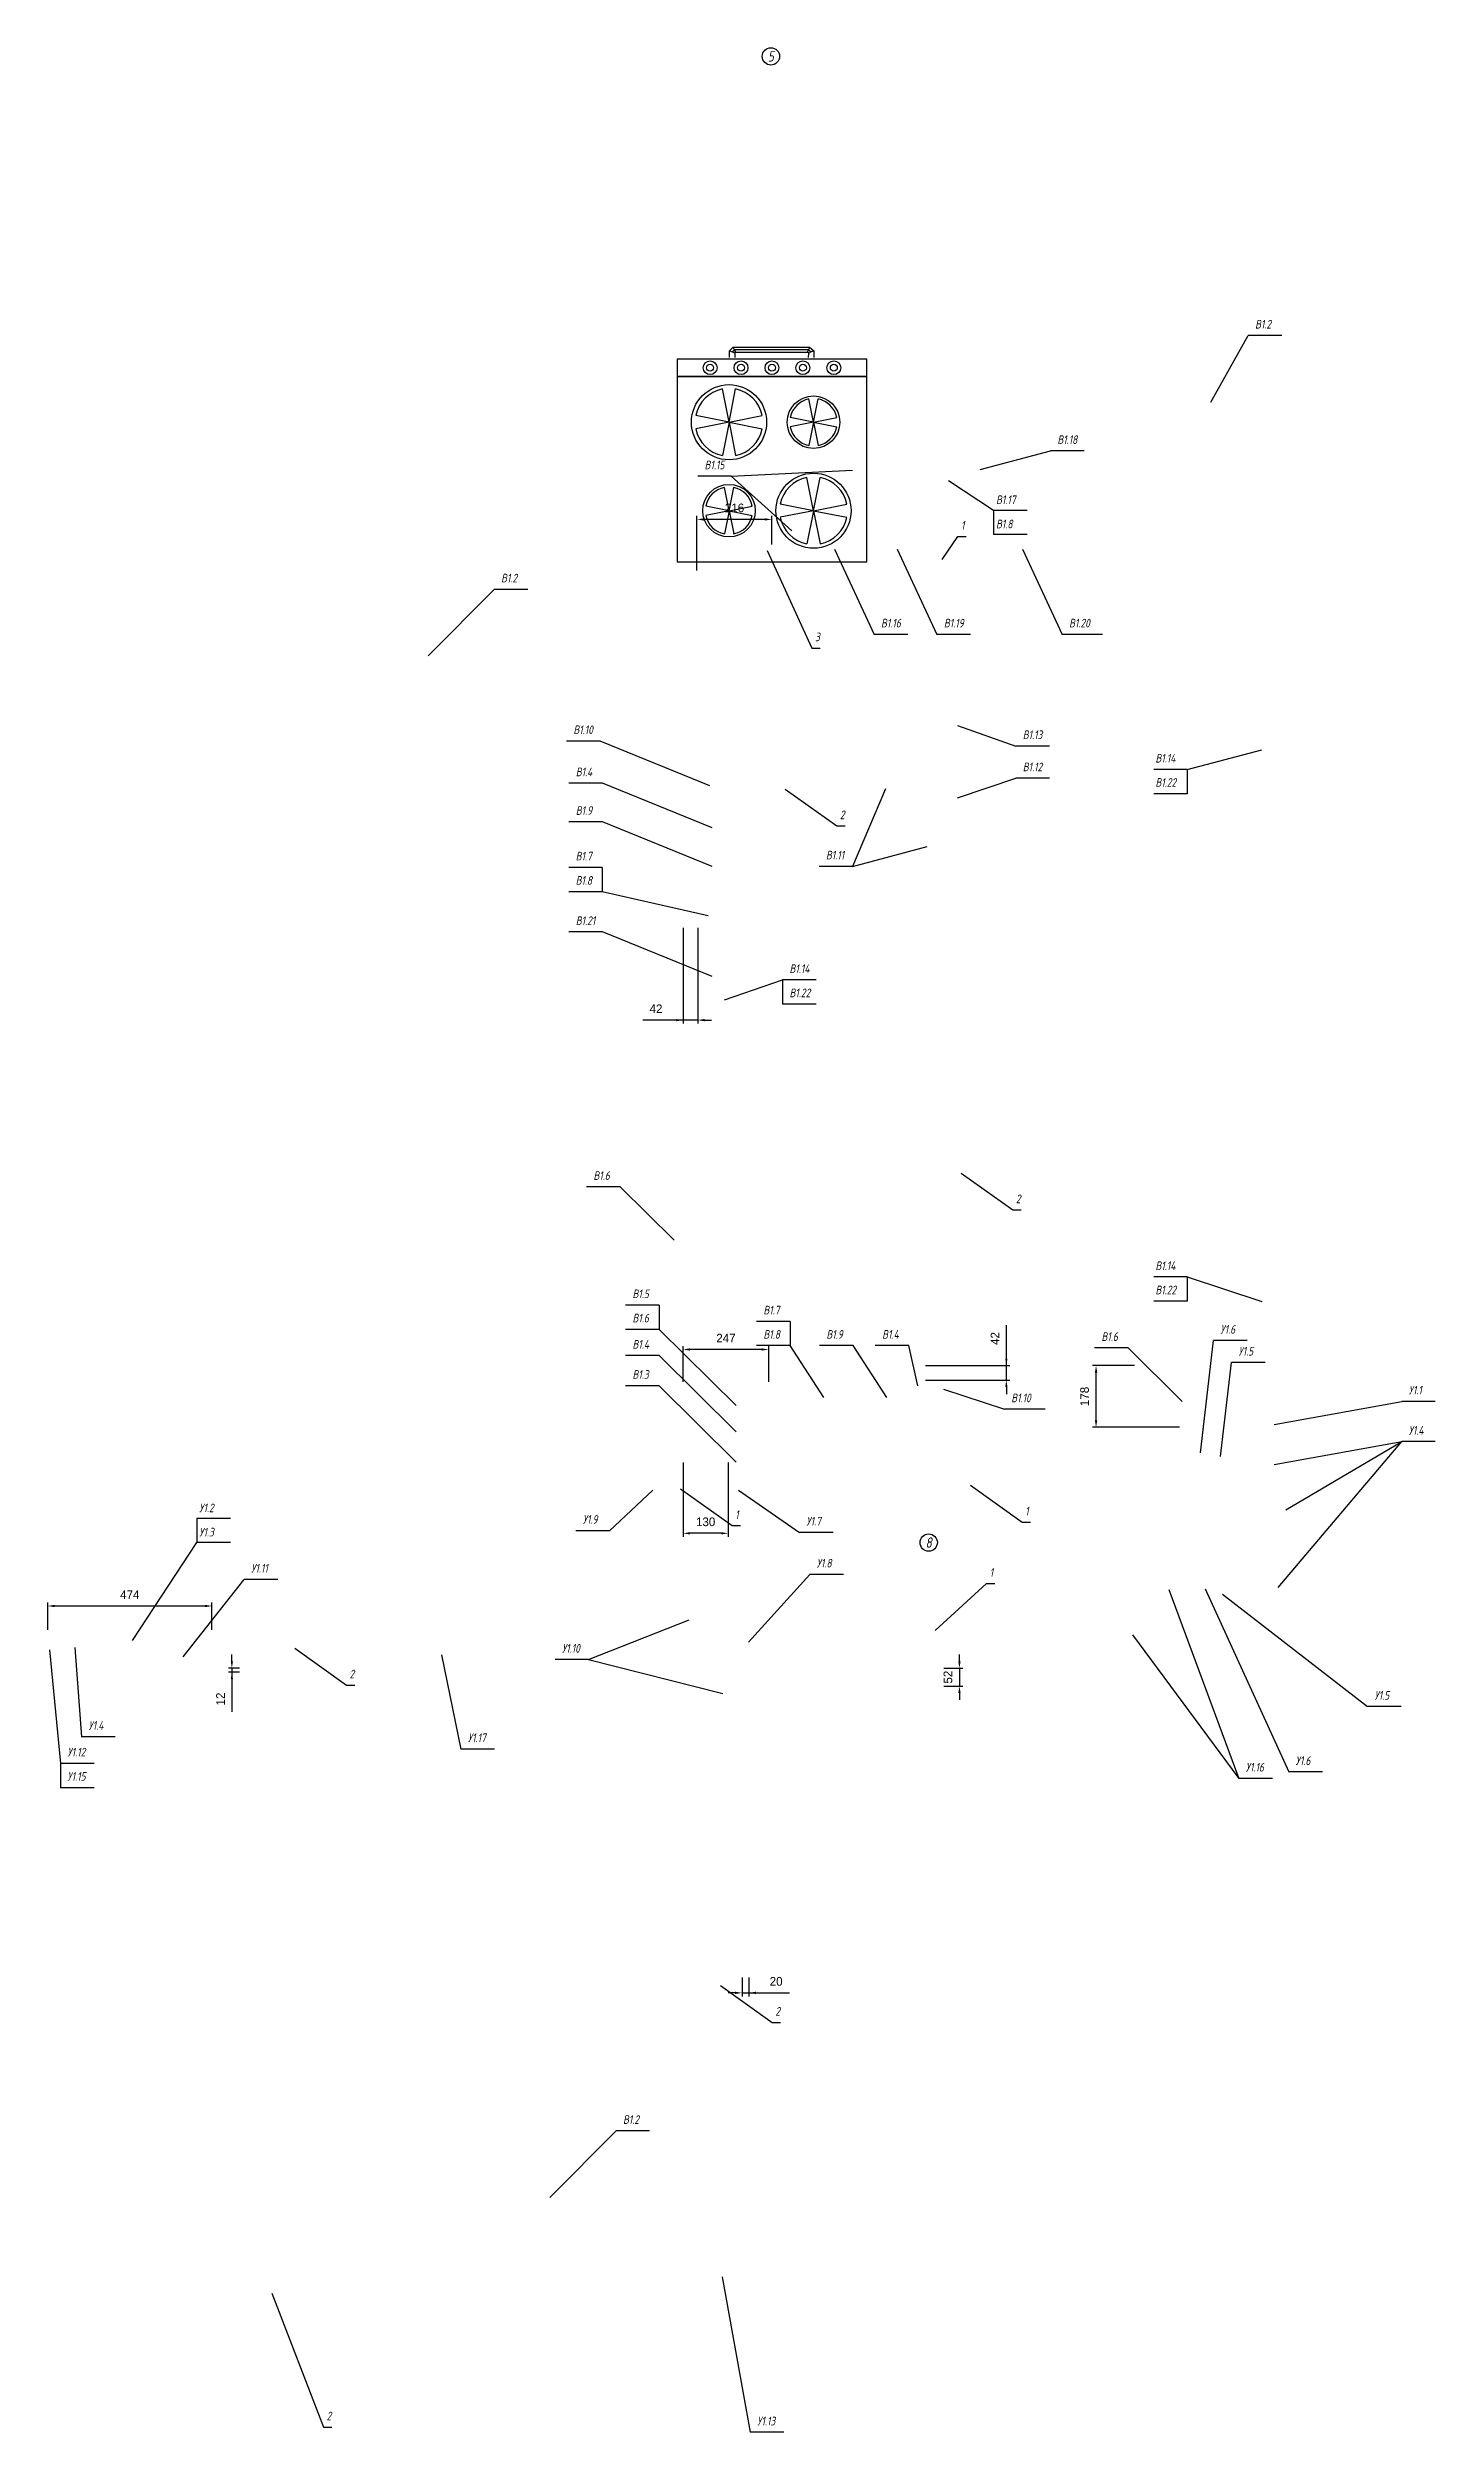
# Model space of a CAD drawing. Header units: millimetres. Extents: x -48331 to 47536, y -69828 to -11916.
# Drawn here: x 11977 to 15982, y -19074 to -12191 of the extents above; entities that cross this region are included whole.
import ezdxf
from ezdxf.enums import TextEntityAlignment as Align

# ---------------------------------------------------------------- set-up
doc = ezdxf.new("R2010")
doc.units = ezdxf.units.MM
doc.layers.add('04 Мебель', color=5, linetype='Continuous', plot=False)
doc.layers.add('23 Увлажнение', color=7, linetype='Continuous')
doc.layers.add('24 Переток и вытяжка', color=7, linetype='Continuous')
doc.styles.get("Standard").update_dxf_attribs({"font": 'Ubuntu-R.ttf'})
doc.styles.add('ГОСТ-ISOCPEUR', font='isocpeui.ttf', dxfattribs={"width": 0.8})
doc.dimstyles.new('ISO-25', dxfattribs={"dimtxt": 2.5, "dimasz": 2.5, "dimexe": 1.25, "dimexo": 0.625, "dimtad": 1, "dimtxsty": 'Standard', "dimcen": 2.5, "dimadec": 0, "dimazin": 0, "dimtfac": 1, "dimtmove": 0, "dimatfit": 3, "dimfxl": 1, "dimarcsym": 0})

msp = doc.modelspace()

# ---------------------------------------------------------------- texts
at = {"style": 'ГОСТ-ISOCPEUR', "width": 0.8}
for s, p in [('5', (14064.4, -12216.5)), ('8', (14519.9, -16506.3))]:
    msp.add_text(s, height=30, dxfattribs=at).set_placement(p, align=Align.MIDDLE)
at = {"layer": '23 Увлажнение', "linetype": 'Continuous', "lineweight": 35, "style": 'ГОСТ-ISOCPEUR', "width": 0.8}
for s, p in [('У1.6', (15362, -15903.3)), ('У1.5', (15414.1, -15966.4)), ('У1.1', (15905.2, -16078.9)), ('У1.4', (15905.2, -16194.9)), ('У1.2', (12414.7, -16418.7)), ('У1.9', (13521.6, -16452)), ('1', (13961.5, -16438.1)), ('У1.7', (14166.9, -16457.1)), ('1', (14798.5, -16427.8)), ('У1.3', (12414.7, -16488.7)), ('У1.11', (12564.5, -16592.9)), ('У1.8', (14196.7, -16578.3)), ('1', (14696.1, -16605.2)), ('У1.10', (13461.5, -16824.1)), ('2', (12848.5, -16898.3)), ('У1.5', (15806.6, -16959.8)), ('У1.4', (12095, -17046.6)), ('У1.17', (13189.9, -17082.1)), ('У1.12', (12034.1, -17123.7)), ('У1.6', (15579.2, -17148.2)), ('У1.15', (12034.1, -17193.7)), ('У1.16', (15435, -17167.2)), ('2', (14077.4, -17871.9)), ('2', (12782.2, -19039.9)), ('У1.13', (14025.1, -19054.4))]:
    msp.add_text(s, height=25, dxfattribs=at).set_placement(p)
at = {"layer": '24 Переток и вытяжка', "linetype": 'Continuous', "lineweight": 35, "style": 'ГОСТ-ISOCPEUR', "width": 0.8}
for s, p in [('В1.2', (15462, -13002.2)), ('В1.18', (14891.4, -13335.3)), ('В1.15', (13873.2, -13408.4)), ('В1.17', (14714.3, -13508.8)), ('1', (14613.2, -13582.7)), ('В1.8', (14714.3, -13578.8)), ('В1.2', (13286, -13734.9)), ('3', (14191.7, -13904.9)), ('В1.16', (14382.4, -13864.9)), ('В1.19', (14563.8, -13864.9)), ('В1.20', (14925.2, -13864.9)), ('В1.10', (13494.5, -14172.7)), ('В1.13', (14791.4, -14187.1)), ('В1.14', (15174.4, -14254.8)), ('В1.4', (13501.4, -14294.4)), ('В1.12', (14791.4, -14280)), ('В1.22', (15174.4, -14324.8)), ('В1.9', (13501.4, -14405.8)), ('2', (14263.7, -14418.3)), ('В1.7', (13501, -14537.5)), ('В1.11', (14223.4, -14534.6)), ('В1.8', (13501, -14607.5)), ('В1.21', (13501.4, -14723.7)), ('В1.14', (14118.3, -14862.3)), ('В1.22', (14118.3, -14932.3)), ('В1.6', (13552.4, -15459.5)), ('2', (14771.5, -15526.8)), ('В1.14', (15174.4, -15719.7)), ('В1.5', (13665.1, -15800.8)), ('В1.7', (14042.9, -15847.9)), ('В1.22', (15174.4, -15789.7)), ('В1.6', (13665.1, -15870.8)), ('В1.8', (14042.9, -15917.9)), ('В1.9', (14224.7, -15917.9)), ('В1.4', (14385.8, -15917.9)), ('В1.6', (15018.7, -15924.3)), ('В1.4', (13665.1, -15946.5)), ('В1.3', (13665.1, -16033.6)), ('В1.10', (14758.3, -16101.3)), ('В1.2', (13637.7, -18184.3))]:
    msp.add_text(s, height=25, dxfattribs=at).set_placement(p)

# ---------------------------------------------------------------- blocks, each defined once
blk = doc.blocks.new('*D380')
at = {"layer": '23 Увлажнение', "color": 0, "lineweight": -2}
for p, q in [((13961.2, -17806), (13941.2, -17806)), ((13981.2, -17761.2), (13981.2, -17816)), ((13981.2, -17806), (14118.1, -17806)), ((13981.2, -17806), (14001.2, -17806)), ((14001.2, -17761.2), (14001.2, -17816))]:
    blk.add_line(p, q, dxfattribs=at)
at = {"layer": '23 Увлажнение', "color": 0}
for points in [[(13961.2, -17809.3), (13961.2, -17802.6), (13981.2, -17806)], [(14021.2, -17802.6), (14021.2, -17809.3), (14001.2, -17806)]]:
    blk.add_solid(points, dxfattribs=at)
at = {"layer": 'Defpoints', "color": 0}
for p in [(13981.2, -17761.2), (14001.2, -17761.2), (14001.2, -17806)]:
    blk.add_point(p, dxfattribs=at)
at = {"layer": '23 Увлажнение', "color": 0, "linetype": 'Continuous', "insert": (14079.7, -17772.9), "char_height": 25, "attachment_point": 5}
blk.add_mtext('20', dxfattribs=at)
blk = doc.blocks.new('*D381')
at = {"layer": '23 Увлажнение', "color": 0, "lineweight": -2}
for p, q in [((15114.3, -15995.5), (14993, -15995.5)), ((15003, -16153.5), (15003, -16015.5)), ((15244.2, -16173.5), (14993, -16173.5))]:
    blk.add_line(p, q, dxfattribs=at)
at = {"layer": '23 Увлажнение', "color": 0}
for points in [[(15006.4, -16015.5), (14999.7, -16015.5), (15003, -15995.5)], [(14999.7, -16153.5), (15006.4, -16153.5), (15003, -16173.5)]]:
    blk.add_solid(points, dxfattribs=at)
at = {"layer": 'Defpoints', "color": 0}
for p in [(15003, -15995.5), (15114.3, -15995.5), (15244.2, -16173.5)]:
    blk.add_point(p, dxfattribs=at)
at = {"layer": '23 Увлажнение', "color": 0, "linetype": 'Continuous', "insert": (14970, -16084.5), "char_height": 25, "attachment_point": 5, "rotation": 90}
blk.add_mtext('178', dxfattribs=at)
blk = doc.blocks.new('*D382')
at = {"layer": '23 Увлажнение', "color": 0, "lineweight": -2}
for p, q in [((13811.2, -16275.5), (13811.2, -16489.5)), ((13941.2, -16275.5), (13941.2, -16489.5)), ((13921.2, -16479.5), (13831.2, -16479.5))]:
    blk.add_line(p, q, dxfattribs=at)
at = {"layer": '23 Увлажнение', "color": 0}
for points in [[(13831.2, -16476.2), (13831.2, -16482.9), (13811.2, -16479.5)], [(13921.2, -16482.9), (13921.2, -16476.2), (13941.2, -16479.5)]]:
    blk.add_solid(points, dxfattribs=at)
at = {"layer": 'Defpoints', "color": 0}
for p in [(13811.2, -16275.5), (13941.2, -16275.5), (13811.2, -16479.5)]:
    blk.add_point(p, dxfattribs=at)
at = {"layer": '23 Увлажнение', "color": 0, "linetype": 'Continuous', "insert": (13876.2, -16446.5), "char_height": 25, "attachment_point": 5}
blk.add_mtext('130', dxfattribs=at)
blk = doc.blocks.new('*D383')
at = {"layer": '24 Переток и вытяжка', "color": 0, "lineweight": -2}
for p, q in [((14744.1, -16037.5), (14744.1, -15878.9)), ((14744.1, -15975.5), (14744.1, -15955.5)), ((14511.2, -15995.5), (14754.1, -15995.5)), ((14744.1, -16037.5), (14744.1, -15995.5)), ((14511.2, -16037.5), (14754.1, -16037.5)), ((14744.1, -16057.5), (14744.1, -16077.5))]:
    blk.add_line(p, q, dxfattribs=at)
at = {"layer": '24 Переток и вытяжка', "color": 0}
for points in [[(14740.8, -15975.5), (14747.4, -15975.5), (14744.1, -15995.5)], [(14747.4, -16057.5), (14740.8, -16057.5), (14744.1, -16037.5)]]:
    blk.add_solid(points, dxfattribs=at)
at = {"layer": 'Defpoints', "color": 0}
for p in [(14511.2, -15995.5), (14744.1, -15995.5), (14511.2, -16037.5)]:
    blk.add_point(p, dxfattribs=at)
at = {"layer": '24 Переток и вытяжка', "color": 0, "linetype": 'Continuous', "insert": (14711.3, -15917.2), "char_height": 25, "attachment_point": 5, "rotation": 90}
blk.add_mtext('42', dxfattribs=at)
blk = doc.blocks.new('*D384')
at = {"layer": '24 Переток и вытяжка', "color": 0, "lineweight": -2}
for p, q in [((13811.2, -14731.5), (13811.2, -15008.3)), ((13853.2, -14731.5), (13853.2, -15008.3)), ((13853.2, -14998.3), (13694.7, -14998.3)), ((13853.2, -14998.3), (13811.2, -14998.3)), ((13873.2, -14998.3), (13893.2, -14998.3))]:
    blk.add_line(p, q, dxfattribs=at)
at = {"layer": '24 Переток и вытяжка', "color": 0}
for points in [[(13791.2, -15001.6), (13791.2, -14994.9), (13811.2, -14998.3)], [(13873.2, -14994.9), (13873.2, -15001.6), (13853.2, -14998.3)]]:
    blk.add_solid(points, dxfattribs=at)
at = {"layer": 'Defpoints', "color": 0}
for p in [(13811.2, -14731.5), (13853.2, -14731.5), (13811.2, -14998.3)]:
    blk.add_point(p, dxfattribs=at)
at = {"layer": '24 Переток и вытяжка', "color": 0, "linetype": 'Continuous', "insert": (13732.9, -14965.5), "char_height": 25, "attachment_point": 5}
blk.add_mtext('42', dxfattribs=at)
blk = doc.blocks.new('*D385')
at = {"layer": '24 Переток и вытяжка', "color": 0, "lineweight": -2}
for p, q in [((13851.2, -13700.5), (13851.2, -13543)), ((14047.5, -13553), (13871.2, -13553)), ((14067.5, -13625.5), (14067.5, -13543))]:
    blk.add_line(p, q, dxfattribs=at)
at = {"layer": '24 Переток и вытяжка', "color": 0}
for points in [[(13871.2, -13549.7), (13871.2, -13556.4), (13851.2, -13553)], [(14047.5, -13556.4), (14047.5, -13549.7), (14067.5, -13553)]]:
    blk.add_solid(points, dxfattribs=at)
at = {"layer": 'Defpoints', "color": 0}
for p in [(13851.2, -13553), (14067.5, -13625.5), (13851.2, -13700.5)]:
    blk.add_point(p, dxfattribs=at)
at = {"layer": '24 Переток и вытяжка', "color": 0, "linetype": 'Continuous', "insert": (13959.4, -13520), "char_height": 25, "attachment_point": 5}
blk.add_mtext('216', dxfattribs=at)
blk = doc.blocks.new('*D386')
at = {"layer": '23 Увлажнение', "color": 0, "lineweight": -2}
for p, q in [((12508.8, -16849), (12508.8, -16829)), ((12531.2, -16869), (12498.8, -16869)), ((12531.2, -16880.5), (12498.8, -16880.5)), ((12508.8, -16869), (12508.8, -16995.2)), ((12508.8, -16869), (12508.8, -16880.5)), ((12508.8, -16900.5), (12508.8, -16920.5))]:
    blk.add_line(p, q, dxfattribs=at)
at = {"layer": '23 Увлажнение', "color": 0}
for points in [[(12505.5, -16849), (12512.1, -16849), (12508.8, -16869)], [(12512.1, -16900.5), (12505.5, -16900.5), (12508.8, -16880.5)]]:
    blk.add_solid(points, dxfattribs=at)
at = {"layer": 'Defpoints', "color": 0}
for p in [(12508.8, -16880.5), (12531.2, -16869), (12531.2, -16880.5)]:
    blk.add_point(p, dxfattribs=at)
at = {"layer": '23 Увлажнение', "color": 0, "linetype": 'Continuous', "insert": (12476, -16957.8), "char_height": 25, "attachment_point": 5, "rotation": 90}
blk.add_mtext('12', dxfattribs=at)
blk = doc.blocks.new('*D387')
at = {"layer": '23 Увлажнение', "color": 0, "lineweight": -2}
for p, q in [((11977.2, -16758), (11977.2, -16679.3)), ((11997.2, -16689.3), (12431.2, -16689.3)), ((12451.2, -16758), (12451.2, -16679.3))]:
    blk.add_line(p, q, dxfattribs=at)
at = {"layer": '23 Увлажнение', "color": 0}
for points in [[(11997.2, -16686), (11997.2, -16692.7), (11977.2, -16689.3)], [(12431.2, -16692.7), (12431.2, -16686), (12451.2, -16689.3)]]:
    blk.add_solid(points, dxfattribs=at)
at = {"layer": 'Defpoints', "color": 0}
for p in [(12451.2, -16689.3), (11977.2, -16758), (12451.2, -16758)]:
    blk.add_point(p, dxfattribs=at)
at = {"layer": '23 Увлажнение', "color": 0, "linetype": 'Continuous', "insert": (12214.2, -16656.8), "char_height": 25, "attachment_point": 5}
blk.add_mtext('474', dxfattribs=at)
blk = doc.blocks.new('*D388')
at = {"layer": '23 Увлажнение', "color": 0, "lineweight": -2}
for p, q in [((14608.7, -16849), (14608.7, -16829)), ((14563.4, -16869), (14618.7, -16869)), ((14563.4, -16920.5), (14618.7, -16920.5)), ((14608.7, -16869), (14608.7, -16920.5)), ((14608.7, -16940.5), (14608.7, -16960.5))]:
    blk.add_line(p, q, dxfattribs=at)
at = {"layer": '23 Увлажнение', "color": 0}
for points in [[(14605.3, -16849), (14612, -16849), (14608.7, -16869)], [(14612, -16940.5), (14605.3, -16940.5), (14608.7, -16920.5)]]:
    blk.add_solid(points, dxfattribs=at)
at = {"layer": 'Defpoints', "color": 0}
for p in [(14563.4, -16869), (14563.4, -16920.5), (14608.7, -16920.5)]:
    blk.add_point(p, dxfattribs=at)
at = {"layer": '23 Увлажнение', "color": 0, "linetype": 'Continuous', "insert": (14575.6, -16894.7), "char_height": 25, "attachment_point": 5, "rotation": 90}
blk.add_mtext('52', dxfattribs=at)
blk = doc.blocks.new('*D390')
at = {"layer": '24 Переток и вытяжка', "color": 0, "lineweight": -2}
for p, q in [((13811.2, -16042.5), (13811.2, -15938.9)), ((14038.2, -15948.9), (13831.2, -15948.9)), ((14058.2, -16042.5), (14058.2, -15938.9))]:
    blk.add_line(p, q, dxfattribs=at)
at = {"layer": '24 Переток и вытяжка', "color": 0}
for points in [[(13831.2, -15945.6), (13831.2, -15952.2), (13811.2, -15948.9)], [(14038.2, -15952.2), (14038.2, -15945.6), (14058.2, -15948.9)]]:
    blk.add_solid(points, dxfattribs=at)
at = {"layer": 'Defpoints', "color": 0}
for p in [(13811.2, -15948.9), (13811.2, -16042.5), (14058.2, -16042.5)]:
    blk.add_point(p, dxfattribs=at)
at = {"layer": '24 Переток и вытяжка', "color": 0, "linetype": 'Continuous', "insert": (13934.7, -15916.1), "char_height": 25, "attachment_point": 5}
blk.add_mtext('247', dxfattribs=at)

# ---------------------------------------------------------------- dimensions: what is measured, and where the dimension line sits
at = {"layer": '23 Увлажнение'}
for base, p1, p2, picture, middle in [((15003, -15995.5), (15244.2, -16173.5), (15114.3, -15995.5), '*D381', (15003, -16084.5)), ((12508.7918328, -16880.4979331), (12531.2344026, -16868.9979331), (12531.2344026, -16880.4979331), '*D386', (12508.7918328, -16957.831988)), ((14608.665578, -16920.4979331), (14563.4486338, -16868.9979331), (14563.4486338, -16920.4979331), '*D388', (14608.665578, -16894.7479331))]:
    dim = msp.add_linear_dim(base=base, p1=p1, p2=p2, angle=90, dimstyle='ISO-25', override={"dimtxt": 25, "dimasz": 20, "dimexe": 10, "dimexo": 0, "dimgap": 20, "dimdec": 0}, dxfattribs=at)
    dim.commit()
    dim.dimension.update_dxf_attribs({"geometry": picture, "text_midpoint": middle, "dimtype": 160})
for base, p1, p2, picture, middle in [((13811.2, -16479.5), (13941.2, -16275.5), (13811.2, -16275.5), '*D382', (13876.2, -16446.5)), ((14001.2, -17806), (13981.2, -17761.2), (14001.2, -17761.2), '*D380', (14079.7, -17772.9))]:
    dim = msp.add_linear_dim(base=base, p1=p1, p2=p2, dimstyle='ISO-25', override={"dimtxt": 25, "dimasz": 20, "dimexe": 10, "dimexo": 0, "dimgap": 20, "dimdec": 0}, dxfattribs=at)
    dim.commit()
    dim.dimension.update_dxf_attribs({"geometry": picture, "text_midpoint": middle})
dim = msp.add_linear_dim(base=(12451.2, -16689.3), p1=(11977.2, -16758), p2=(12451.2, -16758), dimstyle='ISO-25', override={"dimtxt": 25, "dimasz": 20, "dimexe": 10, "dimexo": 0, "dimgap": 20, "dimdec": 0}, dxfattribs=at)
dim.commit()
dim.dimension.update_dxf_attribs({"geometry": '*D387', "text_midpoint": (12214.2, -16689.3), "dimtype": 160})
at = {"layer": '24 Переток и вытяжка'}
dim = msp.add_linear_dim(base=(13851.2, -13553), p1=(14067.5, -13625.5), p2=(13851.2, -13700.5), dimstyle='ISO-25', override={"dimtxt": 25, "dimasz": 20, "dimexe": 10, "dimexo": 0, "dimgap": 20, "dimdec": 0}, dxfattribs=at)
dim.commit()
dim.dimension.update_dxf_attribs({"geometry": '*D385', "text_midpoint": (13959.4, -13553), "dimtype": 160})
for base, p1, p2, picture, middle in [((13811.2, -14998.3), (13853.2, -14731.5), (13811.2, -14731.5), '*D384', (13732.9, -14965.5)), ((13811.2, -15948.9), (14058.2, -16042.5), (13811.2, -16042.5), '*D390', (13934.7, -15916.1))]:
    dim = msp.add_linear_dim(base=base, p1=p1, p2=p2, dimstyle='ISO-25', override={"dimtxt": 25, "dimasz": 20, "dimexe": 10, "dimexo": 0, "dimgap": 20, "dimdec": 0}, dxfattribs=at)
    dim.commit()
    dim.dimension.update_dxf_attribs({"geometry": picture, "text_midpoint": middle})
dim = msp.add_linear_dim(base=(14744.1, -15995.5), p1=(14511.2, -16037.5), p2=(14511.2, -15995.5), angle=90, dimstyle='ISO-25', override={"dimtxt": 25, "dimasz": 20, "dimexe": 10, "dimexo": 0, "dimgap": 20, "dimdec": 0}, dxfattribs=at)
dim.commit()
dim.dimension.update_dxf_attribs({"geometry": '*D383', "text_midpoint": (14744.1, -15917.2), "dimtype": 160})

# ---------------------------------------------------------------- linework, layer by layer
for centre in [(14064.4, -12216.5), (14519.9, -16506.3)]:
    msp.add_circle(centre, 25)
at = {"layer": '04 Мебель'}
for p, q in [((13944.9, -13085.5), (13945.3, -13066.5)), ((13956.1, -13056.1), (13945.3, -13066.5)), ((13945.3, -13066.5), (13952.7, -13069.4)), ((13952.7, -13069.4), (13959.2, -13063.1)), ((13952.7, -13069.4), (13960.2, -13072.2)), ((13956.1, -13056.1), (14176, -13056)), ((13959.2, -13063.1), (13956.1, -13056.1)), ((14173.1, -13063.1), (13959.2, -13063.1)), ((13959.2, -13063.1), (13962.4, -13070)), ((13962.4, -13070), (13960.2, -13072.2)), ((13960.2, -13072.2), (13960.5, -13085.5)), ((13962.4, -13070), (14170.2, -13070.1)), ((14170.2, -13070.1), (14173.1, -13063.1)), ((14173.8, -13072.9), (14170.2, -13070.1)), ((14176, -13056), (14173.1, -13063.1)), ((14173.1, -13063.1), (14181.1, -13069.8)), ((14173.4, -13085.5), (14173.8, -13072.9)), ((14181.1, -13069.8), (14173.8, -13072.9)), ((14176, -13056), (14188.4, -13066.8)), ((14188.4, -13066.8), (14181.1, -13069.8)), ((14188.4, -13066.8), (14188.9, -13085.5)), ((13943.6, -13272.5), (13924.5, -13176.6)), ((13943.6, -13272.5), (13962.8, -13176.6)), ((14187.5, -13272.5), (14174, -13205.4)), ((14187.5, -13272.5), (14200.9, -13205.4)), ((13943.6, -13272.5), (13847.8, -13253.4)), ((13943.6, -13272.5), (13847.8, -13291.7)), ((13943.6, -13272.5), (13924.5, -13368.4)), ((13943.6, -13272.5), (14039.5, -13253.4)), ((13943.6, -13272.5), (13962.8, -13368.4)), ((13943.6, -13272.5), (14039.5, -13291.7)), ((14187.5, -13272.5), (14120.3, -13259.1)), ((14187.5, -13272.5), (14120.3, -13285.9)), ((14187.5, -13272.5), (14174, -13339.6)), ((14187.5, -13272.5), (14254.6, -13259.1)), ((14187.5, -13272.5), (14200.9, -13339.6)), ((14187.5, -13272.5), (14254.6, -13285.9)), ((13943.6, -13527.9), (13930.2, -13460.8)), ((13943.6, -13527.9), (13957.1, -13460.8)), ((14187.5, -13527.9), (14168.3, -13432)), ((14187.5, -13527.9), (14206.6, -13432)), ((13943.6, -13527.9), (13876.5, -13514.5)), ((13943.6, -13527.9), (13876.5, -13541.3)), ((13943.6, -13527.9), (13930.2, -13595)), ((13943.6, -13527.9), (14010.7, -13514.5)), ((13943.6, -13527.9), (13957.1, -13595)), ((13943.6, -13527.9), (14010.7, -13541.3)), ((14187.5, -13527.9), (14091.6, -13508.7)), ((14187.5, -13527.9), (14091.6, -13547)), ((14187.5, -13527.9), (14168.3, -13623.8)), ((14187.5, -13527.9), (14283.3, -13508.7)), ((14187.5, -13527.9), (14283.3, -13547)), ((14187.5, -13527.9), (14206.6, -13623.8))]:
    msp.add_line(p, q, dxfattribs=at)
for points in [[(13794.1, -13090.2), (13794.1, -13140.2), (14341, -13140.2), (14341, -13090.2)], [(14341, -13140.2), (13794.1, -13140.2), (13794.1, -13675.2), (14341, -13675.2)]]:
    msp.add_lwpolyline(points, close=True, dxfattribs=at)
at = {"layer": '04 Мебель', "ltscale": 0.5}
for centre, radius in [((13889, -13115.2), 20), ((13889, -13115.2), 10), ((13978.3, -13115.2), 20), ((13978.3, -13115.2), 10), ((14067.5, -13115.2), 20), ((14067.5, -13115.2), 10), ((14156.8, -13115.2), 20), ((14156.8, -13115.2), 10), ((14246.1, -13115.2), 20), ((14246.1, -13115.2), 10)]:
    msp.add_circle(centre, radius, dxfattribs=at)
at = {"layer": '04 Мебель'}
for centre, radius in [((13943.6, -13272.5), 108.4), ((14187.5, -13272.5), 75.8), ((14187.5, -13527.9), 108.4), ((13943.6, -13527.9), 75.8)]:
    msp.add_circle(centre, radius, dxfattribs=at)
for centre, radius, start, end in [((13943.6, -13272.5), 97.8, 101.29954, 168.70046), ((13943.6, -13272.5), 97.8, 11.29954, 78.70046), ((14187.5, -13272.5), 68.4, 101.29954, 168.70046), ((14187.5, -13272.5), 68.4, 11.29954, 78.70046), ((13943.6, -13272.5), 97.8, 191.29954, 258.70046), ((13943.6, -13272.5), 97.8, 281.29954, 348.70046), ((14187.5, -13272.5), 68.4, 191.29954, 258.70046), ((14187.5, -13272.5), 68.4, 281.29954, 348.70046), ((13943.6, -13527.9), 68.4, 101.29954, 168.70046), ((13943.6, -13527.9), 68.4, 11.29954, 78.70046), ((14187.5, -13527.9), 97.8, 101.29954, 168.70046), ((14187.5, -13527.9), 97.8, 11.29954, 78.70046), ((13943.6, -13527.9), 68.4, 191.29954, 258.70046), ((13943.6, -13527.9), 68.4, 281.29954, 348.70046), ((14187.5, -13527.9), 97.8, 191.29954, 258.70046), ((14187.5, -13527.9), 97.8, 281.29954, 348.70046)]:
    msp.add_arc(centre, radius, start, end, dxfattribs=at)
at = {"layer": '23 Увлажнение'}
for p, q in [((15304.1, -16247.3), (15342, -15923.3)), ((15438.9, -15923.3), (15342, -15923.3)), ((15362.3, -16258.1), (15394.1, -15986.4)), ((15491, -15986.4), (15394.1, -15986.4)), ((15517.5, -16165.3), (15885.2, -16098.9)), ((15982.1, -16098.9), (15885.2, -16098.9)), ((15517.5, -16281.3), (15885.2, -16214.9)), ((15528.8, -16635.7), (15885.2, -16214.9)), ((15550.7, -16411.6), (15885.2, -16214.9)), ((15982.1, -16214.9), (15885.2, -16214.9)), ((13724, -16354.6), (13598.5, -16472)), ((13971.1, -16354.6), (14146.9, -16477.1)), ((12407.5, -16436.2), (12504.4, -16436.2)), ((12407.5, -16436.2), (12407.5, -16506.2)), ((12222.3, -16789), (12407.5, -16506.2)), ((12504.4, -16506.2), (12407.5, -16506.2)), ((13598.5, -16472), (13501.6, -16472)), ((14243.8, -16477.1), (14146.9, -16477.1)), ((12368.7, -16835.8), (12544.5, -16612.9)), ((12641.4, -16612.9), (12544.5, -16612.9)), ((14000, -16793.7), (14176.7, -16598.3)), ((14273.6, -16598.3), (14176.7, -16598.3)), ((15212.8, -16641.9), (15415, -17187.2)), ((15317.5, -16639.4), (15559.2, -17168.2)), ((15367.6, -16655.2), (15786.6, -16979.8)), ((13538.4, -16844.1), (13829.1, -16729.5)), ((15108, -16773), (15415, -17187.2)), ((11982.3, -16815.8), (12014.1, -17143.7)), ((12055.9, -16809.2), (12075, -17066.6)), ((13113.5, -16830.5), (13169.9, -17102.1)), ((13538.4, -16844.1), (13441.5, -16844.1)), ((13538.4, -16844.1), (13926.1, -16941.6)), ((15883.5, -16979.8), (15786.6, -16979.8)), ((12172, -17066.6), (12075, -17066.6)), ((13266.8, -17102.1), (13169.9, -17102.1)), ((12111, -17143.7), (12014.1, -17143.7)), ((12014.1, -17143.7), (12014.1, -17213.7)), ((15511.9, -17187.2), (15415, -17187.2)), ((15656.1, -17168.2), (15559.2, -17168.2)), ((12111, -17213.7), (12014.1, -17213.7)), ((13923.8, -18626), (14005.1, -19074.4)), ((14102, -19074.4), (14005.1, -19074.4))]:
    msp.add_line(p, q, dxfattribs=at)
for points in [[(13803.6, -16351.3), (13952.4, -16457.4), (13976.4, -16457.4)], [(14640.7, -16341), (14789.4, -16447.2), (14813.5, -16447.2)], [(14538.3, -16759.9), (14687, -16624.6), (14711.1, -16624.6)], [(12690.7, -16811.5), (12839.4, -16917.7), (12863.5, -16917.7)], [(13919.5, -17785.1), (14068.3, -17891.3), (14092.3, -17891.3)], [(12624.3, -18672.8), (12773.1, -19059.2), (12797.1, -19059.2)]]:
    msp.add_lwpolyline(points, dxfattribs=at)
at = {"layer": '24 Переток и вытяжка'}
for p, q in [((15334.3, -13214.4), (15442, -13022.2)), ((15538.9, -13022.2), (15442, -13022.2)), ((13950.1, -13428.4), (14300.5, -13410.6)), ((14668.6, -13408.9), (14871.4, -13355.3)), ((14968.3, -13355.3), (14871.4, -13355.3)), ((13950.1, -13428.4), (13853.2, -13428.4)), ((13950.1, -13428.4), (14125.1, -13586.1)), ((14577.1, -13440.5), (14707, -13526.3)), ((14707, -13526.3), (14803.9, -13526.3)), ((14707, -13526.3), (14707, -13596.3)), ((14803.9, -13596.3), (14707, -13596.3)), ((14247.9, -13639.1), (14362.4, -13884.9)), ((14429.4, -13639.1), (14543.8, -13884.9)), ((14790.8, -13639.1), (14905.2, -13884.9)), ((13075.1, -13947.2), (13266, -13754.9)), ((13362.9, -13754.9), (13266, -13754.9)), ((14459.3, -13884.9), (14362.4, -13884.9)), ((14640.7, -13884.9), (14543.8, -13884.9)), ((15021.6, -13884.9), (14905.2, -13884.9)), ((14603.5, -14147.5), (14771.4, -14207.1)), ((13571.4, -14192.7), (13474.5, -14192.7)), ((13888, -14321.8), (13571.4, -14192.7)), ((14868.3, -14207.1), (14771.4, -14207.1)), ((15266.2, -14274.8), (15481, -14217.7)), ((13578.3, -14314.4), (13481.4, -14314.4)), ((13894.9, -14443.5), (13578.3, -14314.4)), ((14603.5, -14357.1), (14771.4, -14300)), ((14868.3, -14300), (14771.4, -14300)), ((15266.2, -14274.8), (15169.3, -14274.8)), ((15266.2, -14274.8), (15266.2, -14344.8)), ((14395.1, -14330.6), (14300.3, -14554.6)), ((15266.2, -14344.8), (15169.3, -14344.8)), ((13578.3, -14425.8), (13481.4, -14425.8)), ((13894.9, -14555), (13578.3, -14425.8)), ((14300.3, -14554.6), (14515.1, -14497.5)), ((13577.9, -14557.5), (13481, -14557.5)), ((13577.9, -14557.5), (13577.9, -14627.5)), ((14300.3, -14554.6), (14203.4, -14554.6)), ((13577.9, -14627.5), (13481, -14627.5)), ((13883.1, -14697.1), (13577.9, -14627.5)), ((13578.3, -14743.7), (13481.4, -14743.7)), ((13894.9, -14872.8), (13578.3, -14743.7)), ((13930.4, -14939.4), (14098.3, -14882.3)), ((14195.2, -14882.3), (14098.3, -14882.3)), ((14098.3, -14882.3), (14098.3, -14952.3)), ((14195.2, -14952.3), (14098.3, -14952.3)), ((13629.3, -15479.5), (13532.4, -15479.5)), ((13785.3, -15633.8), (13629.3, -15479.5)), ((15266.2, -15739.7), (15169.3, -15739.7)), ((15266.2, -15739.7), (15481, -15810.5)), ((15266.2, -15739.7), (15266.2, -15809.7)), ((13742, -15820.8), (13645.1, -15820.8)), ((13742, -15820.8), (13742, -15890.8)), ((15266.2, -15809.7), (15169.3, -15809.7)), ((13742, -15890.8), (13645.1, -15890.8)), ((13963.9, -16110.8), (13742, -15890.8)), ((14119.8, -15867.9), (14022.9, -15867.9)), ((14119.8, -15867.9), (14119.8, -15937.9)), ((13742, -15966.5), (13645.1, -15966.5)), ((13963.9, -16186.5), (13742, -15966.5)), ((14119.8, -15937.9), (14022.9, -15937.9)), ((14217.4, -16087.9), (14119.8, -15937.9)), ((14301.6, -15937.9), (14204.7, -15937.9)), ((14399.2, -16087.9), (14301.6, -15937.9)), ((14462.7, -15937.9), (14365.8, -15937.9)), ((14488.5, -16053.7), (14462.7, -15937.9)), ((15095.6, -15944.3), (14998.7, -15944.3)), ((15251.7, -16098.6), (15095.6, -15944.3)), ((13742, -16053.6), (13645.1, -16053.6)), ((13963.9, -16273.7), (13742, -16053.6)), ((14562.6, -16063.2), (14738.3, -16121.3)), ((14855.8, -16121.3), (14738.3, -16121.3)), ((13426.8, -18396.6), (13617.7, -18204.3)), ((13714.6, -18204.3), (13617.7, -18204.3))]:
    msp.add_line(p, q, dxfattribs=at)
for points in [[(14559.1, -13668.5), (14604, -13602.1), (14628.1, -13602.1)], [(14054, -13642.5), (14182.5, -13924.3), (14206.6, -13924.3)], [(14105.9, -14331.5), (14254.6, -14437.7), (14278.7, -14437.7)], [(14613.6, -15440), (14762.4, -15546.1), (14786.4, -15546.1)]]:
    msp.add_lwpolyline(points, dxfattribs=at)

msp.set_redraw_order([(e.dxf.handle, doc.entitydb.next_handle()) for e in msp.query("TEXT MTEXT ATTDEF DIMENSION ARC_DIMENSION")])  # texts and dimensions are drawn at this point

doc.saveas('drawing.dxf')
